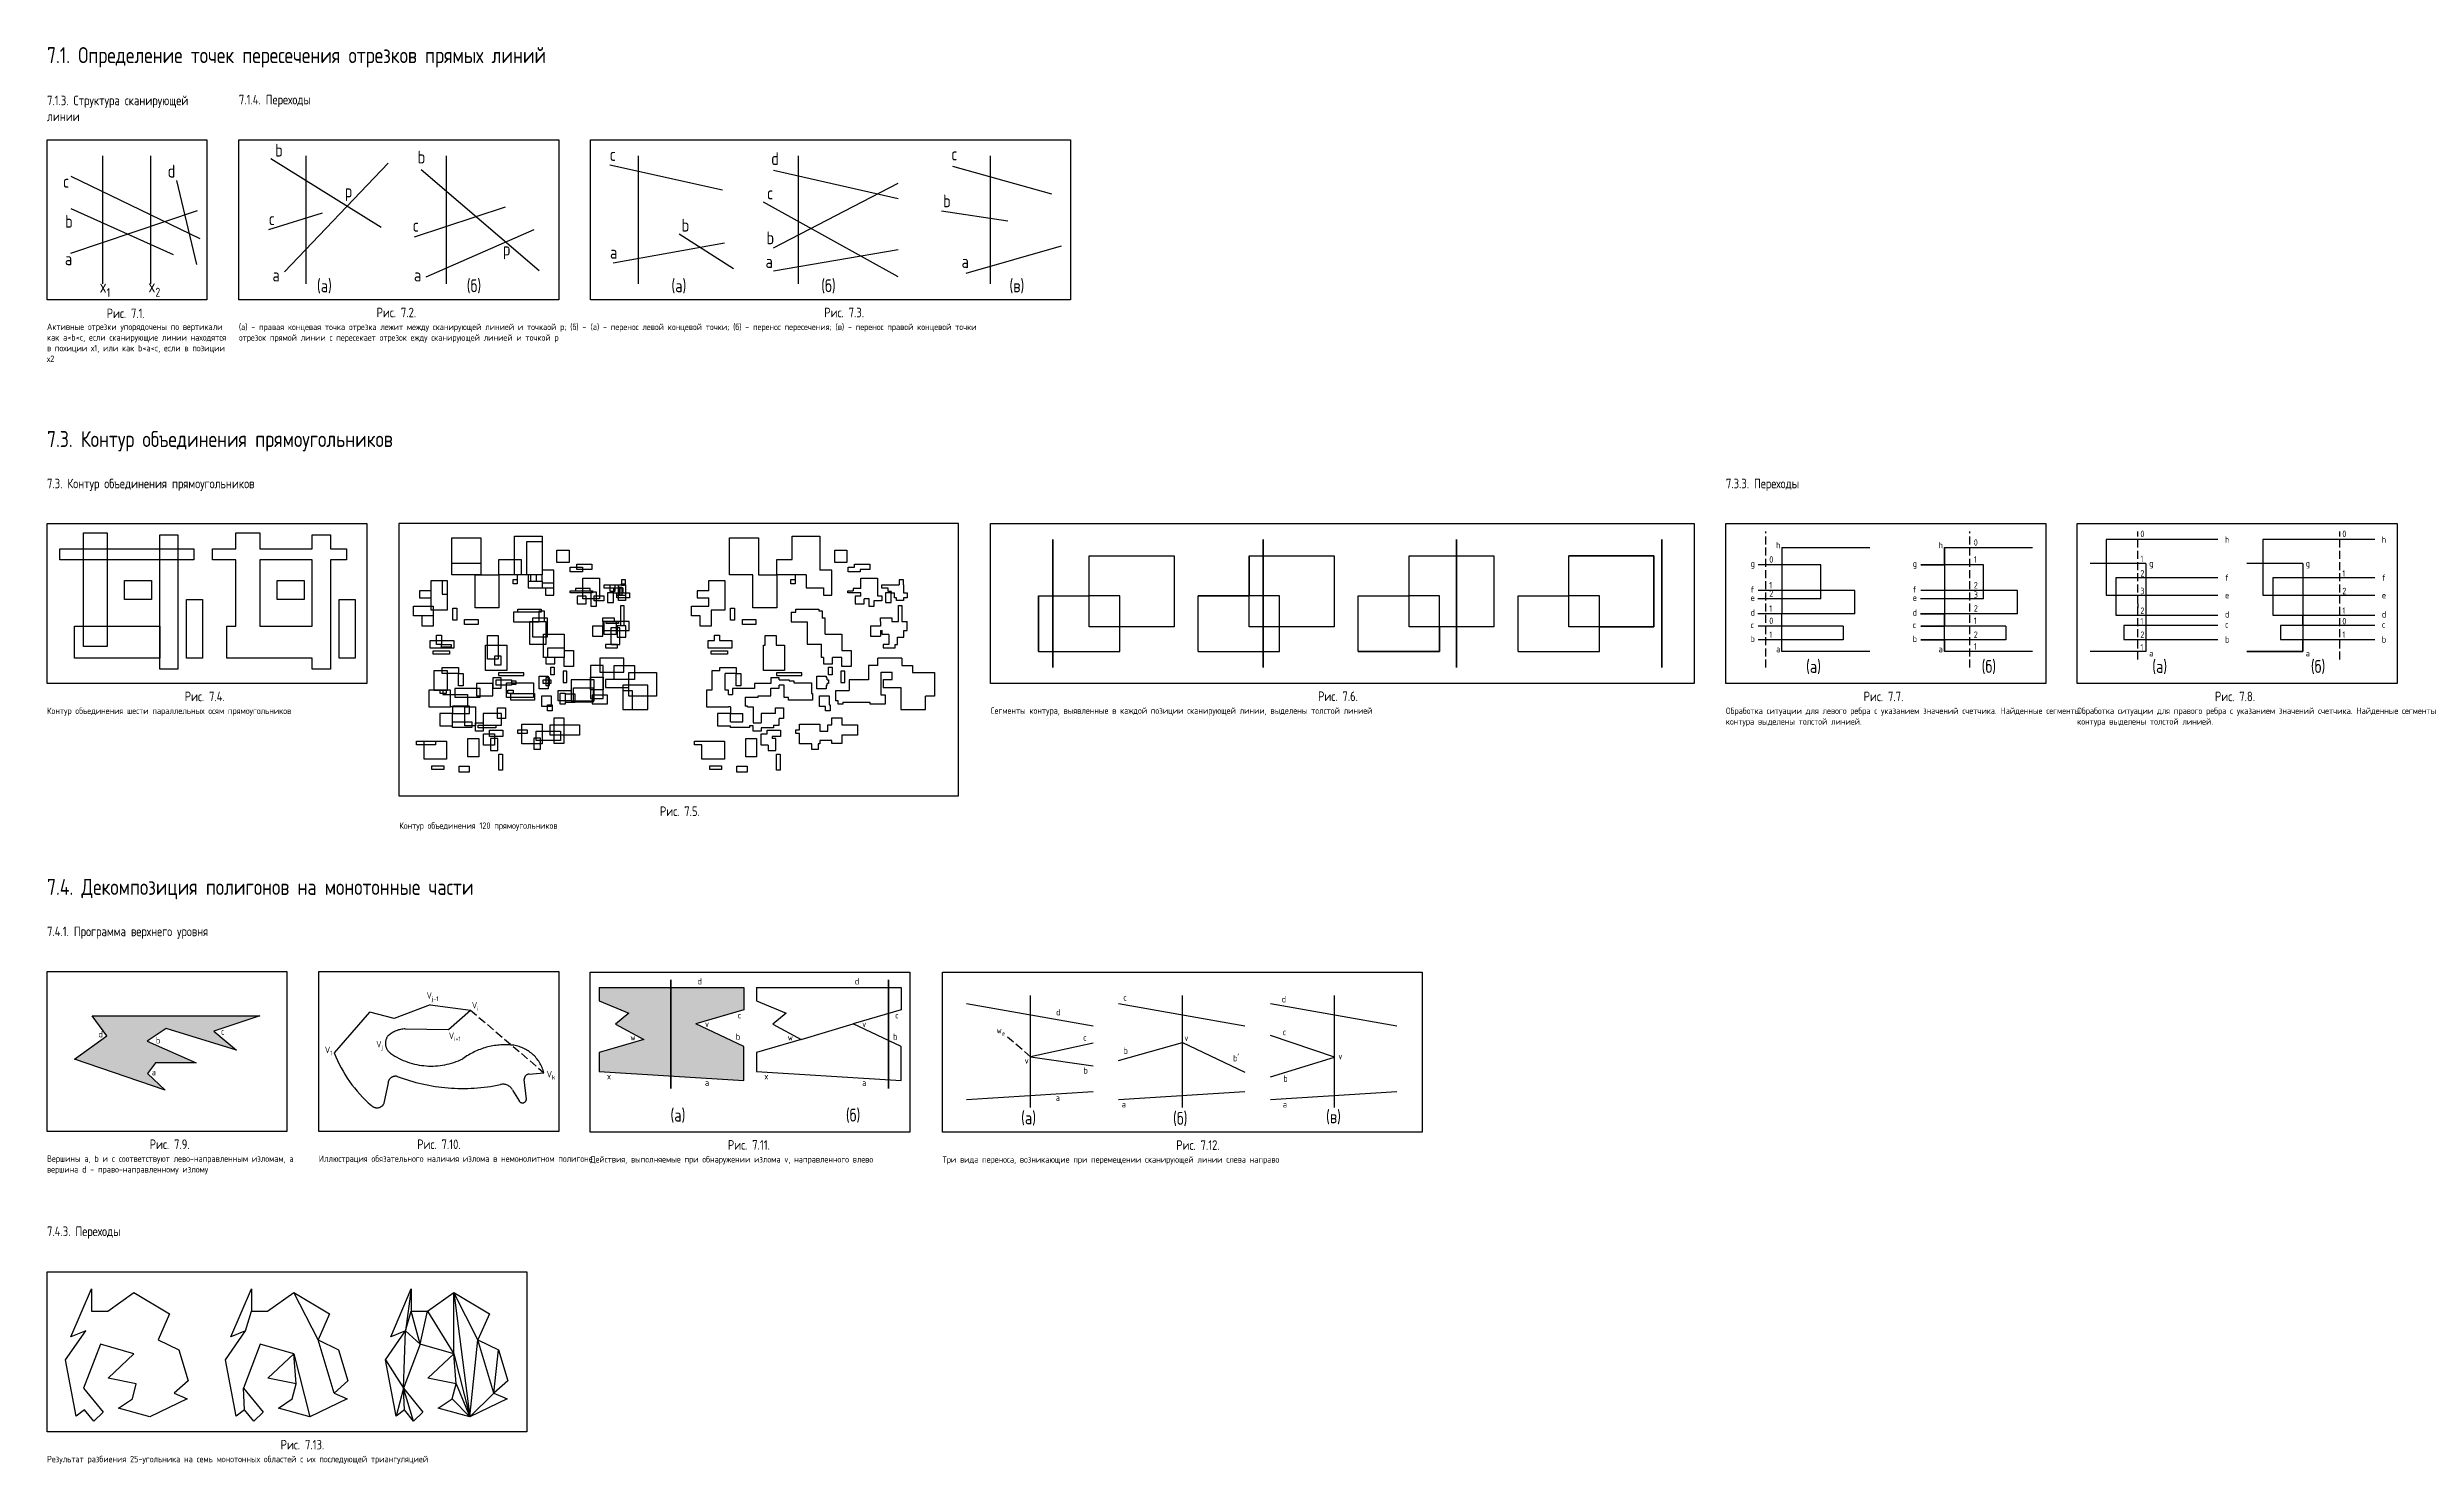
# Model space of a CAD drawing. Header units: millimetres. Extents: x 0 to 1470, y -728 to 158.
import ezdxf

# ---------------------------------------------------------------- set-up
doc = ezdxf.new("R2010")
doc.units = ezdxf.units.MM
doc.linetypes.add('GOST2.303 4', pattern=[7, 5, -2, 0])
doc.linetypes.add('ГОСТ 2.303 6', pattern=[12, 8, -1.5, 1, -1.5])
doc.styles.add('ГОСТ 2.304', font='CS_Gost2304.shx')
pattern_1 = [(37.5, (0, 0), (-0.0800016, 2.447066), [0, -1.9304, 0, -2.159, 0, -2.06375]), (7.5, (0, 0), (2.247616, 3.584126), [0, -1.0414, 0, -1.7399, 0, -0.66675]), (327.5, (-1.562, 0), (3.954962, 0.007186), [0, -0.635, 0, -2.286, 0, -2.9845]), (317.5, (-1.562, 0), (3.817782, 1.114647), [0, -0.3175, 0, -1.4986, 0, -1.7145])]

msp = doc.modelspace()

# ---------------------------------------------------------------- texts
at = {"ltscale": 100, "attachment_point": 1, "style": 'ГОСТ 2.304'}
for s, insert, char_height, width in [('7.1. Определение точек пересечения отрезков прямых линий', (0, 157.9), 10, 421.53), ('7.1.3. Структура сканирующей линии', (0, 127.6), 6, 100.233), ('7.1.4. Переходы', (120, 128.1), 6, 118.844), ('b', (142.7, 97.5), 8, 8.744), ('b', (231.8, 93.2), 8, 8.744), ('\\pxt0;c', (351.9, 94.8), 8, 8), ('d', (452.9, 92.2), 8, 8), ('\\pxt0;c', (565.5, 95.1), 8, 8), ('c', (10, 78), 8, 8), ('d', (75.5, 84.4), 8, 8), ('p', (186.2, 72), 8, 8), ('\\pxt0;c', (450.3, 70.7), 8, 8), ('b', (560.4, 65.8), 8, 8.744), ('b', (11.3, 53), 8, 8), ('\\pxt0;c', (138.7, 54.6), 8, 8), ('\\pxt0;c', (228.7, 50.5), 8, 8), ('b', (396.9, 50.6), 8, 8.744), ('p', (285.1, 35.7), 8, 8), ('a', (352.1, 33.6), 8, 8), ('b', (450, 42.7), 8, 8.744), ('\\pxr141.6696;a', (11.2, 29.6), 8, 39.415), ('a', (141, 19.4), 8, 8), ('a', (229.5, 19.4), 8, 8), ('a', (449.4, 27.9), 8, 8), ('a', (572, 27.9), 8, 8), ('\\A1;x{\\H0.70x;\\S^ 1;}', (32.9, 12.4), 8, 8.35), ('\\A1;x{\\H0.70x;\\S^ 2;}', (63.4, 12.6), 8, 8), ('\\pxr141.6696;(a)', (168.8, 12.7), 8, 39.415), ('\\pxr141.6696;(б)', (262.5, 12.7), 8, 39.415), ('\\pxr141.6696;(a)', (390.5, 12.7), 8, 39.415), ('\\pxr141.6696;(б)', (484.2, 12.7), 8, 39.415), ('\\pxr141.6696;(в)', (601.9, 12.7), 8, 39.415), ('Рис. 7.1.', (37.3, -5.5), 6, 63.419), ('(а) - правая концевая точка отрезка лежит между сканирующей линией и точкаой р; (б) - отрезок прямой линии с пересекает отрезок ежду сканирующей линией и точкой р ', (120, -15), 4, 200.629), ('Рис. 7.2.', (206.1, -5), 6, 31.377), ('(а) - перенос левой концевой точки; (б) - перенос пересечения; (в) - перенос правой концевой точки', (340, -15), 4, 300.321), ('Рис. 7.3.', (486.1, -5), 6, 31.377), ('Активные отрезки упорядочены по вертикали как a<b<c, если сканирующие линии находятся в похиции х1, или как b<a<c, если в позиции х2', (0, -14.9), 4, 100.201), ('7.3. Контур объединения прямоугольников', (0, -82.1), 10, 421.53), ('7.3. Контур объединения прямоугольников', (0, -111.9), 6, 201.107), ('7.3.3. Переходы', (1050, -111.9), 6, 201.107), ('0', (1077.1, -160.4), 4, 250), ('h', (1081.4, -151.4), 4, 250), ('h', (1183, -151.4), 4, 250), ('1', (1205, -160.4), 4, 250), ('0', (1205, -149.8), 4, 250), ('g', (1065.4, -163), 4, 250), ('g', (1166.8, -163), 4, 250), ('e', (1065.4, -184.3), 4, 250), ('f', (1065.4, -179.1), 4, 250), ('1', (1077.1, -176.5), 4, 250), ('1', (1077.1, -191), 4, 250), ('2', (1077.1, -181.7), 4, 250), ('e', (1166.8, -184.3), 4, 250), ('f', (1166.8, -179.1), 4, 250), ('2', (1205, -176.5), 4, 250), ('3', (1205, -182.4), 4, 250), ('2', (1205, -191), 4, 250), ('d', (1065.4, -193.6), 4, 250), ('c', (1065.4, -201.3), 4, 250), ('0', (1077.1, -198.7), 4, 250), ('d', (1166.8, -193.6), 4, 250), ('c', (1166.8, -201.3), 4, 250), ('1', (1205, -198.7), 4, 250), ('b', (1065.4, -210), 4, 250), ('1', (1077.1, -207.4), 4, 250), ('a', (1081.4, -216.4), 4, 250), ('b', (1166.8, -210), 4, 250), ('a', (1183, -216.4), 4, 250), ('1', (1205, -214.8), 4, 250), ('2', (1205, -207.4), 4, 250), ('\\pxr141.6696;(a)', (1100.1, -225.3), 8, 39.415), ('\\pxr141.6696;(б)', (1209.9, -225.3), 8, 39.415), ('\\pxr141.6696;(a)', (1316.6, -225.3), 8, 39.415), ('\\pxr141.6696;(б)', (1415.8, -225.3), 8, 39.415), ('Рис. 7.4.', (86.1, -245), 6, 31.377), ('Рис. 7.6.', (794.9, -244.9), 6, 31.377), ('Рис. 7.7.', (1136.1, -245), 6, 31.377), ('Рис. 7.8.', (1355.8, -245), 6, 31.377), ('Контур объединения шести параллельных осям прямоугольников', (0, -255), 4, 182.771), ('Сегменты контура, выявленные в каждой позиции сканирующей линии, выделены толстой линией', (590.1, -254.9), 4, 300.321), ('Обработка ситуации для левого ребра с указанием значений счетчика. Найденные сегменты контура выделены толстой линией.', (1050, -255), 4, 200.371), ('Обработка ситуации для правого ребра с указанием значений счетчика. Найденные сегменты контура выделены толстой линией.', (1269.7, -255), 4, 200.371), ('Рис. 7.5.', (383.3, -316.8), 6, 31.377), ('Контур объединения 120 прямоугольников', (220.3, -326.8), 4, 182.771), ('7.4. Декомпозиция полигонов на монотонные части', (0, -362.1), 10, 421.53), ('7.4.1. Программа верхнего уровня', (0, -391.9), 6, 201.107), ('d', (406.9, -424.1), 4, 250), ('d', (505.2, -424.1), 4, 250), ('v', (411.5, -450.8), 4, 250), ('c', (432, -445.3), 4, 250), ('v', (509.8, -450.8), 4, 250), ('c', (530.4, -445.3), 4, 250), ('d', (32.3, -457.2), 4, 250), ('b', (68.1, -461), 4, 250), ('c', (108.8, -455.5), 4, 250), ('w', (364.8, -459.1), 4, 250), ('b', (430.8, -458.7), 4, 250), ('w', (463.2, -459.1), 4, 250), ('b', (529.2, -458.7), 4, 250), ('a', (65.5, -480.9), 4, 250), ('x', (350.2, -483.5), 4, 250), ('x', (448.6, -483.5), 4, 250), ('a', (411.5, -487.5), 4, 250), ('a', (509.8, -487.5), 4, 250), ('\\pxr141.6696;(a)', (389.9, -505.8), 8, 39.415), ('\\pxr141.6696;(б)', (499.6, -505.8), 8, 39.415), ('\\pxr141.6696;(a)', (609.2, -507.5), 8, 39.415), ('\\pxr141.6696;(б)', (704.2, -507.8), 8, 39.415), ('\\pxr141.6696;(в)', (799.9, -506.8), 8, 39.415), ('Рис. 7.9.', (64.2, -525), 6, 31.377), ('Рис. 7.10.', (231.5, -525), 6, 40.761), ('Рис. 7.11.', (425.8, -525.4), 6, 31.377), ('Рис. 7.12.', (706.2, -525.5), 6, 41.57), ('Вершины a, b и c соответствуют лево-направленным изломам, а вершина d - право-направленному излому', (0, -535), 4, 151.131), ('Иллюстрация обязательного наличия излома в немонолитном полигоне', (170, -535), 4, 151.131), ('Действия, выполняемые при обнаружении излома v, направленного влево', (339.7, -535.4), 4, 200.371), ('Три вида переноса, возникающие при перемещении сканирующей линии слева направо', (560.1, -535.5), 4, 300.321), ('7.4.3. Переходы', (0, -579.4), 6, 201.107), ('Рис. 7.13.', (146.1, -712.8), 6, 41.57), ('Результат разбиения 25-угольника на семь монотонных областей с их последующей триангуляцией', (0, -722.8), 4, 300.321)]:
    msp.add_mtext(s, dxfattribs=dict(at, insert=insert, char_height=char_height, width=width))
at = {"linetype": 'ГОСТ 2.303 6', "ltscale": 100, "char_height": 4, "attachment_point": 1, "style": 'ГОСТ 2.304'}
for s, insert, width in [('0', (1309.2, -144.4), 4), ('0', (1435.5, -144.4), 4), ('1', (1309.2, -160), 4), ('h', (1362.1, -148), 6.967), ('h', (1460.2, -148), 6.967), ('2', (1309.2, -169.1), 4), ('g', (1314.7, -162.8), 6.967), ('f', (1362.1, -171.8), 6.967), ('g', (1412.6, -162.8), 6.967), ('1', (1435.5, -169.1), 4), ('f', (1460.2, -171.8), 6.967), ('3', (1309.2, -180.1), 4), ('e', (1362.1, -182.7), 6.967), ('2', (1435.5, -180.1), 4), ('e', (1460.2, -182.7), 6.967), ('1', (1309.2, -199), 4), ('2', (1309.2, -192.4), 4), ('d', (1362.1, -194.7), 6.967), ('c', (1362.1, -201.1), 6.967), ('1', (1435.5, -192.4), 4), ('0', (1435.5, -199), 4), ('d', (1460.2, -194.7), 6.967), ('c', (1460.2, -201.1), 6.967), ('1', (1309.2, -215.3), 4), ('2', (1309.2, -207.4), 4), ('a', (1314.7, -219), 6.967), ('b', (1362.1, -210.4), 6.967), ('a', (1412.6, -219), 6.967), ('1', (1435.5, -207.4), 4), ('b', (1460.2, -210.4), 6.967), ('\\A1;V{\\H0.70x;\\S^ j-1;}', (237.4, -433), 10.588), ('\\A1;V{\\H0.70x;\\S^ i;}', (265.7, -439.1), 6.083), ('\\A1;V{\\H0.70x;\\S^ 1;}', (173.8, -467), 6.083), ('\\A1;V{\\H0.70x;\\S^ j;}', (205.9, -463.4), 6.083), ('\\A1;V{\\H0.70x;\\S^ i+1;}', (251.3, -458.1), 9.371), ('\\A1;V{\\H0.70x;\\S^ k;}', (312.5, -482.2), 6.083)]:
    msp.add_mtext(s, dxfattribs=dict(at, insert=insert, width=width))
at = {"char_height": 4, "attachment_point": 1, "style": 'ГОСТ 2.304'}
for s, insert, width in [('c', (673.1, -434.2), 4.1), ('d', (772.2, -435.3), 4.1), ('d', (631.1, -443.4), 4.1), ('\\A1;w{\\H0.70x;\\S^ e;}', (593.8, -454.7), 250), ('c', (648, -459.3), 4.1), ('b', (673.3, -467.5), 4.1), ('v', (711.3, -459.5), 4.1), ('c', (772.8, -455.8), 4.1), ('v', (611.4, -473.7), 4.1), ('b', (648.2, -479.8), 4.1), ("b'", (741.7, -472.1), 12.555), ('b', (773.2, -484.9), 4.1), ('v', (807.6, -470.9), 4.1), ('a', (630.9, -496.9), 5.879), ('a', (672.2, -501), 5.879), ('a', (772.9, -501), 5.879)]:
    msp.add_mtext(s, dxfattribs=dict(at, insert=insert, width=width))

# ---------------------------------------------------------------- hatches: boundary and pattern name
at = {"linetype": 'ГОСТ 2.303 6', "ltscale": 100}
h = msp.add_hatch(dxfattribs=at)
h.set_pattern_fill('Песчаный или супесчаные грунты', color=256, style=0, pattern_type=2)
h.set_pattern_definition(pattern_1)
edge = h.paths.add_edge_path()
edge.add_line((345.4, -430), (345.4, -438.4))
edge.add_line((345.4, -430), (435.7, -430))
edge.add_line((435.7, -430), (435.7, -443.9))
edge.add_line((435.7, -443.9), (405.7, -452.8))
edge.add_line((435.7, -466.8), (405.7, -452.8))
edge.add_line((435.7, -488.1), (435.7, -466.8))
edge.add_line((345.4, -482.4), (435.7, -488.1))
edge.add_line((345.4, -470.7), (345.4, -482.4))
edge.add_line((373.3, -462.4), (345.4, -470.7))
edge.add_line((355.5, -452.9), (373.3, -462.4))
edge.add_line((363.8, -446.1), (355.5, -452.9))
edge.add_line((345.4, -438.4), (363.8, -446.1))
h = msp.add_hatch(dxfattribs=at)
h.set_pattern_fill('Песчаный или супесчаные грунты', color=256, style=0, pattern_type=2)
h.set_pattern_definition(pattern_1)
h.paths.add_polyline_path([(133.2, -447.8), (104.3, -457.2), (118.6, -469.1), (74.5, -455.7), (62.6, -463.6), (93.3, -477), (67.8, -477), (62.9, -483.7), (73.9, -494.2), (17.2, -474.7), (37.4, -460.3), (28.3, -447.8)])

# ---------------------------------------------------------------- linework, layer by layer
at = {"ltscale": 100}
for p, q in [((0, 0), (0, 100)), ((0, 100), (100, 100)), ((35, 10), (35, 90)), ((65, 10), (65, 90)), ((100, 100), (100, 0)), ((120, 0), (120, 100)), ((120, 100), (320, 100)), ((139.9, 88.3), (208.9, 45.3)), ((162.1, 10), (162.1, 90)), ((249.9, 10), (249.9, 90)), ((320, 100), (320, 0)), ((340, 0), (340, 100)), ((340, 100), (640, 100)), ((370, 10), (370, 90)), ((470, 10), (470, 90)), ((590, 10), (590, 90)), ((640, 100), (640, 0)), ((15, 77.3), (95.5, 38.3)), ((80.9, 74.5), (93.4, 22)), ((148.6, 17.5), (213.4, 85.3)), ((234.1, 81.4), (307.9, 18.2)), ((351.9, 84.3), (422.4, 68.6)), ((454.3, 80.9), (532.4, 63.3)), ((566.2, 83.5), (628.3, 66.1)), ((447.8, 61.1), (532.1, 14.5)), ((454.3, 32.4), (532.4, 72.8)), ((15, 57), (79, 28.2)), ((15, 29.1), (94.1, 55.8)), ((138.7, 43.9), (172.3, 54.3)), ((229.8, 39.3), (286.7, 58.1)), ((559.4, 55.6), (600.9, 49.3)), ((237.1, 14.4), (304.6, 44)), ((354.1, 23), (423.7, 35.5)), ((395.3, 41.2), (429.4, 19.5)), ((454.3, 18), (532.4, 31.3)), ((574.9, 16.5), (634.5, 33.6)), ((100, 0), (0, 0)), ((320, 0), (120, 0)), ((640, 0), (340, 0)), ((0, -240), (0, -140)), ((0, -140), (200, -140)), ((200, -140), (200, -240)), ((220, -140), (220, -310.2)), ((570, -140), (220, -140)), ((570, -310.2), (570, -140)), ((590.1, -239.9), (590.1, -139.9)), ((590.1, -139.9), (1030.1, -139.9)), ((1030.1, -139.9), (1030.1, -239.9)), ((1050, -240), (1050, -140)), ((1050, -140), (1250, -140)), ((1250, -140), (1250, -240)), ((1269.7, -240), (1269.7, -140)), ((1269.7, -140), (1469.7, -140)), ((1469.7, -140), (1469.7, -240)), ((300, -171.9), (300, -151.1)), ((300, -151.1), (309.6, -151.1)), ((651.8, -185.2), (651.8, -160.2)), ((651.8, -160.2), (660.5, -160.2)), ((660.5, -160.2), (692.9, -160.2)), ((692.9, -160.2), (704.9, -160.2)), ((704.9, -160.2), (704.9, -204.6)), ((751.8, -160.2), (760.5, -160.2)), ((760.5, -160.2), (792.9, -160.2)), ((792.9, -160.2), (804.9, -160.2)), ((804.9, -160.2), (804.9, -204.6)), ((851.8, -185.2), (851.8, -160.2)), ((851.8, -160.2), (860.5, -160.2)), ((860.5, -160.2), (892.9, -160.2)), ((892.9, -160.2), (904.9, -160.2)), ((904.9, -160.2), (904.9, -204.6)), ((951.8, -185.2), (951.8, -160.2)), ((1085, -155), (1140, -155)), ((1085, -155), (1085, -165.7)), ((1186.7, -155), (1241.7, -155)), ((247.1, -175.5), (247.1, -184.1)), ((253.1, -164.7), (271.3, -164.7)), ((282.6, -171.9), (282.6, -162.4)), ((282.6, -162.4), (296.5, -162.4)), ((296.5, -171.9), (282.6, -171.9)), ((291.5, -177.7), (291.5, -175)), ((291.5, -175), (294, -175)), ((294, -171.9), (294, -177.7)), ((296.5, -162.4), (296.5, -171.9)), ((301, -171.9), (301, -180.2)), ((301, -176), (309.6, -176)), ((302.5, -176), (302.5, -171.9)), ((306.1, -176), (306.1, -171.9)), ((317, -169), (309.6, -169)), ((309.6, -176), (309.6, -171.9)), ((309.6, -176), (309.6, -180.2)), ((317, -184.7), (317, -169)), ((361.8, -175.1), (359.2, -175.1)), ((359.2, -175.1), (359.2, -178.3)), ((361.8, -178.3), (361.8, -175.1)), ((456.4, -171.9), (456.4, -162.4)), ((456.4, -162.4), (466.1, -162.4)), ((470.3, -171.9), (456.4, -171.9)), ((465.2, -177.7), (465.2, -175)), ((465.2, -175), (467.8, -175)), ((467.8, -171.9), (467.8, -177.7)), ((474.8, -171.9), (474.8, -180.2)), ((490.8, -169), (483.3, -169)), ((490.8, -184.7), (490.8, -169)), ((535.6, -175.1), (533, -175.1)), ((533, -175.1), (533, -178.3)), ((535.6, -178.3), (535.6, -175.1)), ((1085, -165.7), (1070.2, -165.7)), ((1085, -165.7), (1085, -196.4)), ((1109.3, -165.7), (1085, -165.7)), ((1109.3, -187), (1109.3, -165.7)), ((1186.7, -165.7), (1186.7, -196.4)), ((1211, -165.7), (1186.7, -165.7)), ((1211, -187), (1211, -165.7)), ((240.3, -182.1), (233, -182.1)), ((233, -182.1), (233, -186.3)), ((233, -186.3), (240.3, -186.3)), ((247.1, -184.1), (250.2, -184.1)), ((294, -177.7), (291.5, -177.7)), ((301, -180.2), (311.8, -180.2)), ((309.6, -177.1), (317, -177.1)), ((311.8, -180.2), (311.8, -184.7)), ((311.8, -180.2), (317, -180.2)), ((311.8, -184.7), (317, -184.7)), ((356.3, -184.7), (361.8, -184.7)), ((360.3, -180.4), (357.4, -180.4)), ((360.3, -183.3), (360.3, -180.4)), ((414, -182.1), (406.7, -182.1)), ((406.7, -182.1), (406.7, -186.3)), ((406.7, -186.3), (414, -186.3)), ((467.8, -177.7), (465.2, -177.7)), ((474.8, -180.2), (485.6, -180.2)), ((485.6, -180.2), (485.6, -184.7)), ((485.6, -184.7), (490.8, -184.7)), ((620, -185.2), (629, -185.2)), ((629, -185.2), (651.8, -185.2)), ((670.9, -185.2), (651.8, -185.2)), ((651.8, -204.6), (651.8, -185.2)), ((670.9, -204.6), (670.9, -185.2)), ((720, -220), (720, -185.2)), ((770.9, -185.2), (751.8, -185.2)), ((751.8, -204.6), (751.8, -185.2)), ((770.9, -204.6), (770.9, -185.2)), ((820, -220), (820, -185.2)), ((820, -185.2), (829, -185.2)), ((829, -185.2), (851.8, -185.2)), ((870.9, -185.2), (851.8, -185.2)), ((851.8, -204.6), (851.8, -185.2)), ((870.9, -204.6), (870.9, -185.2)), ((920, -220), (920, -185.2)), ((920, -185.2), (929, -185.2)), ((929, -185.2), (951.8, -185.2)), ((970.9, -185.2), (951.8, -185.2)), ((951.8, -204.6), (951.8, -185.2)), ((970.9, -204.6), (970.9, -185.2)), ((1109.3, -187), (1070, -187)), ((1130.7, -181.8), (1070.2, -181.8)), ((1130.7, -196.4), (1130.7, -181.8)), ((1211, -187), (1171.7, -187)), ((1232.4, -181.8), (1171.9, -181.8)), ((1232.4, -196.4), (1232.4, -181.8)), ((234.6, -204.1), (234.6, -197.6)), ((241.6, -204.1), (234.6, -204.1)), ((241.6, -197.6), (241.6, -204.1)), ((347.6, -201.1), (347.6, -198.9)), ((347.6, -198.9), (354.7, -198.9)), ((348.5, -209.4), (348.5, -201.1)), ((354.7, -198.9), (354.7, -201.1)), ((355.9, -201.1), (355.9, -209.4)), ((408.4, -204.1), (408.4, -197.6)), ((415.3, -204.1), (408.4, -204.1)), ((415.3, -197.6), (415.3, -204.1)), ((465.5, -195.4), (468.3, -195.4)), ((521.3, -201.1), (521.3, -198.9)), ((521.3, -198.9), (528.4, -198.9)), ((528.4, -198.9), (528.4, -201.1)), ((528.4, -201.1), (532.5, -201.1)), ((534.6, -201.1), (537.9, -201.1)), ((670.9, -204.6), (651.8, -204.6)), ((681.6, -204.6), (670.9, -204.6)), ((670.9, -220), (670.9, -204.6)), ((704.9, -204.6), (681.6, -204.6)), ((770.9, -204.6), (751.8, -204.6)), ((781.6, -204.6), (770.9, -204.6)), ((770.9, -220), (770.9, -204.6)), ((804.9, -204.6), (781.6, -204.6)), ((870.9, -204.6), (851.8, -204.6)), ((881.6, -204.6), (870.9, -204.6)), ((904.9, -204.6), (881.6, -204.6)), ((970.9, -204.6), (951.8, -204.6)), ((970.9, -220), (970.9, -204.6)), ((1085, -196.4), (1070, -196.4)), ((1085, -204), (1070.2, -204)), ((1085, -204), (1085, -196.4)), ((1130.7, -196.4), (1085, -196.4)), ((1085, -212.7), (1085, -204)), ((1123.3, -204), (1085, -204)), ((1123.3, -204), (1123.3, -212.7)), ((1232.4, -196.4), (1186.7, -196.4)), ((1186.7, -212.7), (1186.7, -204)), ((1225, -204), (1186.7, -204)), ((1225, -204), (1225, -212.7)), ((313.3, -223.7), (313.3, -217.7)), ((313.3, -217.7), (323.4, -217.7)), ((323.4, -219.2), (329.2, -219.2)), ((329.2, -219.2), (329.2, -229.4)), ((355.9, -209.4), (348.5, -209.4)), ((497.1, -219.2), (503, -219.2)), ((503, -219.2), (503, -229.4)), ((521.3, -206.8), (521.3, -210.3)), ((522.3, -209.4), (522.3, -206.8)), ((526.5, -209.4), (522.3, -209.4)), ((530.5, -215.6), (532, -215.6)), ((620, -220), (629, -220)), ((629, -220), (660.5, -220)), ((660.5, -220), (670.9, -220)), ((720, -220), (729, -220)), ((729, -220), (760.5, -220)), ((760.5, -220), (770.9, -220)), ((920, -220), (929, -220)), ((929, -220), (960.5, -220)), ((960.5, -220), (970.9, -220)), ((1085, -212.7), (1070.2, -212.7)), ((1085, -220), (1085, -212.7)), ((1123.3, -212.7), (1085, -212.7)), ((1140, -220), (1085, -220)), ((1225, -212.7), (1186.7, -212.7)), ((1241.7, -220), (1186.7, -220)), ((311.9, -223.7), (311.9, -227.7)), ((311.9, -227.7), (317.5, -227.7)), ((317.5, -227.7), (317.5, -223.7)), ((323.4, -229.4), (323.4, -223.7)), ((329.2, -229.4), (323.4, -229.4)), ((485.6, -223.7), (485.6, -227.7)), ((485.6, -227.7), (491.2, -227.7)), ((491.2, -227.7), (491.2, -223.7)), ((497.1, -229.4), (497.1, -223.7)), ((503, -229.4), (497.1, -229.4)), ((519.6, -228.6), (519.6, -224)), ((521.6, -232.9), (528.5, -232.9)), ((534.6, -224), (534.6, -228.7)), ((200, -240), (0, -240)), ((245.8, -246.2), (245.8, -244)), ((249.6, -246.2), (245.8, -246.2)), ((247.5, -244), (247.5, -246.9)), ((247.5, -246.9), (262.9, -246.9)), ((249.6, -244), (249.6, -246.2)), ((262.9, -246.9), (262.9, -254.5)), ((290.4, -238.2), (293.2, -238.2)), ((293.2, -240.6), (290.4, -240.6)), ((293.2, -238.2), (293.2, -240.6)), ((360.2, -244.3), (365.9, -244.3)), ((365.9, -244.3), (365.9, -256.2)), ((426.2, -246.9), (428.8, -246.9)), ((436.7, -248.5), (436.7, -254.1)), ((464.2, -238.2), (467, -238.2)), ((467, -238.2), (467, -239.6)), ((501.7, -237.6), (501.7, -244.3)), ((523, -237.5), (528.5, -237.5)), ((1030.1, -239.9), (590.1, -239.9)), ((1250, -240), (1050, -240)), ((1469.7, -240), (1269.7, -240)), ((262.9, -254.5), (252.4, -254.5)), ((427.4, -254.5), (426.2, -254.5)), ((441.7, -254.5), (441.7, -264.5)), ((504.2, -251.6), (514.7, -251.6)), ((220, -310.2), (570, -310.2)), ((0, -520), (0, -420)), ((170, -520), (170, -420)), ((339.7, -520.4), (339.7, -420.4)), ((339.7, -420.4), (539.7, -420.4)), ((539.7, -420.4), (539.7, -520.4)), ((560.1, -520.5), (560.1, -420.5)), ((560.1, -420.5), (860.1, -420.5)), ((860.1, -420.5), (860.1, -520.5)), ((150, -520), (0, -520)), ((320, -520), (170, -520)), ((539.7, -520.4), (339.7, -520.4)), ((860.1, -520.5), (560.1, -520.5)), ((0, -707.8), (0, -607.8)), ((0, -607.8), (300, -607.8)), ((300, -607.8), (300, -707.8)), ((300, -707.8), (0, -707.8))]:
    msp.add_line(p, q, dxfattribs=at)
at = {"linetype": 'GOST2.303 4'}
for p, q in [((1075, -230), (1075, -145)), ((1202.6, -230), (1202.6, -145)), ((1307.7, -225), (1307.7, -145)), ((1434, -225), (1434, -145)), ((1307.7, -190.2), (1307.7, -192.4)), ((264.8, -444.1), (310.8, -483.3)), ((615.1, -473.3), (600.1, -460.5))]:
    msp.add_line(p, q, dxfattribs=at)
at = {"lineweight": 100, "ltscale": 100}
for p, q in [((629, -230), (629, -150)), ((760.5, -230), (760.5, -150)), ((881.6, -230), (881.6, -150)), ((1010, -230), (1010, -150))]:
    msp.add_line(p, q, dxfattribs=at)
at = {"lineweight": 80, "ltscale": 100}
for p, q in [((751.8, -185.2), (751.8, -160.2)), ((951.8, -160.2), (960.5, -160.2)), ((960.5, -160.2), (992.9, -160.2)), ((992.9, -160.2), (1004.9, -160.2)), ((1004.9, -160.2), (1004.9, -204.6)), ((1186.7, -155), (1186.7, -165.7)), ((1186.7, -165.7), (1171.9, -165.7)), ((620, -220), (620, -185.2)), ((720, -185.2), (729, -185.2)), ((729, -185.2), (751.8, -185.2)), ((870.9, -220), (870.9, -204.6)), ((981.6, -204.6), (970.9, -204.6)), ((1004.9, -204.6), (981.6, -204.6)), ((1186.7, -196.4), (1171.7, -196.4)), ((1186.7, -204), (1171.9, -204)), ((1186.7, -204), (1186.7, -196.4)), ((820, -220), (829, -220)), ((829, -220), (860.5, -220)), ((860.5, -220), (870.9, -220)), ((1186.7, -212.7), (1171.9, -212.7)), ((1186.7, -220), (1186.7, -212.7))]:
    msp.add_line(p, q, dxfattribs=at)
at = {"linetype": 'ГОСТ 2.303 6', "ltscale": 100}
for p, q in [((1357.7, -150), (1287.7, -150)), ((1287.7, -150), (1287.7, -184.8)), ((1455.8, -150), (1385.8, -150)), ((1385.8, -150), (1385.8, -184.8)), ((1312.7, -165), (1277.7, -165)), ((1357.7, -173.9), (1293.9, -173.9)), ((1293.9, -173.9), (1293.9, -197.3)), ((1312.7, -165), (1312.7, -197.3)), ((1410.8, -165), (1375.8, -165)), ((1455.8, -173.9), (1392, -173.9)), ((1392, -173.9), (1392, -197.3)), ((1410.8, -165), (1410.8, -197.3)), ((1287.7, -184.8), (1357.7, -184.8)), ((1385.8, -184.8), (1455.8, -184.8)), ((1293.9, -197.3), (1357.7, -197.3)), ((1357.7, -203.7), (1298.8, -203.7)), ((1298.8, -203.7), (1298.8, -212.4)), ((1312.7, -197.3), (1312.7, -203.7)), ((1312.7, -203.7), (1312.7, -212.4)), ((1392, -197.3), (1455.8, -197.3)), ((1455.8, -203.7), (1396.9, -203.7)), ((1396.9, -203.7), (1396.9, -212.4)), ((1410.8, -203.7), (1410.8, -212.4)), ((1312.7, -220), (1277.7, -220)), ((1298.8, -212.4), (1357.7, -212.4)), ((1312.7, -212.4), (1312.7, -220)), ((1396.9, -212.4), (1455.8, -212.4)), ((0, -420), (150, -420)), ((150, -420), (150, -520)), ((170, -420), (320, -420)), ((320, -420), (320, -520)), ((239.7, -440.8), (217.2, -449.3)), ((239.7, -440.8), (264.8, -444.1)), ((345.4, -430), (435.7, -430)), ((345.4, -430), (345.4, -438.4)), ((345.4, -438.4), (363.8, -446.1)), ((435.7, -430), (435.7, -443.9)), ((443.8, -430), (534.1, -430)), ((443.8, -430), (443.8, -438.4)), ((443.8, -438.4), (462.2, -446.1)), ((534.1, -430), (534.1, -443.9)), ((575.1, -440), (654.2, -453.9)), ((615.1, -505), (615.1, -435)), ((670.1, -440), (749.2, -453.9)), ((710.1, -505), (710.1, -435)), ((765.1, -440), (844.2, -453.9)), ((805.1, -505), (805.1, -435)), ((37.4, -460.3), (28.3, -447.8)), ((28.3, -447.8), (133.2, -447.8)), ((133.2, -447.8), (104.3, -457.2)), ((179.7, -470.8), (202, -445.5)), ((217.2, -449.3), (202, -445.5)), ((251, -456.3), (264.8, -444.1)), ((363.8, -446.1), (355.5, -452.9)), ((355.5, -452.9), (373.3, -462.4)), ((435.7, -443.9), (405.7, -452.8)), ((435.7, -466.8), (405.7, -452.8)), ((462.2, -446.1), (453.9, -452.9)), ((453.9, -452.9), (471.7, -462.4)), ((471.7, -462.4), (504.1, -452.8)), ((534.1, -443.9), (504.1, -452.8)), ((534.1, -466.8), (504.1, -452.8)), ((17.2, -474.7), (37.4, -460.3)), ((74.5, -455.7), (62.6, -463.6)), ((62.6, -463.6), (93.3, -477)), ((118.6, -469.1), (74.5, -455.7)), ((104.3, -457.2), (118.6, -469.1)), ((224, -455.8), (251, -456.3)), ((373.3, -462.4), (345.4, -470.7)), ((435.7, -488.1), (435.7, -466.8)), ((471.7, -462.4), (443.8, -470.7)), ((534.1, -488.1), (534.1, -466.8)), ((73.9, -494.2), (17.2, -474.7)), ((67.8, -477), (62.9, -483.7)), ((62.9, -483.7), (73.9, -494.2)), ((93.3, -477), (67.8, -477)), ((301.5, -484.1), (310.8, -483.3)), ((345.4, -470.7), (345.4, -482.4)), ((345.4, -482.4), (435.7, -488.1)), ((443.8, -470.7), (443.8, -482.4)), ((443.8, -482.4), (534.1, -488.1)), ((213.3, -489.5), (210.7, -502.4)), ((291.2, -494.1), (295.3, -500.8)), ((299.9, -499.8), (298.5, -487.6)), ((575.1, -500), (654.2, -495)), ((670.1, -500), (749.2, -495)), ((765.1, -500), (844.2, -495))]:
    msp.add_line(p, q, dxfattribs=at)
at = {"linetype": 'ГОСТ 2.303 6', "lineweight": 80, "ltscale": 100}
for p, q in [((1410.8, -197.3), (1410.8, -203.7)), ((1410.8, -220), (1375.8, -220)), ((1410.8, -212.4), (1410.8, -220))]:
    msp.add_line(p, q, dxfattribs=at)
at = {"linetype": 'ГОСТ 2.303 6', "lineweight": 100, "ltscale": 100}
for p, q in [((390.1, -425.1), (390.1, -493.1)), ((526.2, -425.1), (526.2, -493.1))]:
    msp.add_line(p, q, dxfattribs=at)
for p, q in [((654.2, -464.8), (615.1, -473.3)), ((670.1, -475.6), (710.1, -464.3)), ((710.1, -464.3), (749.2, -483)), ((805.1, -473.5), (765.1, -459.9)), ((615.1, -473.3), (654.2, -478.9)), ((765.1, -485.8), (805.1, -473.5)), ((15, -648.4), (27.8, -618.4)), ((27.8, -618.4), (27.8, -632.3)), ((38, -632.3), (54.4, -620.7)), ((54.4, -620.7), (76.7, -634)), ((115, -648.4), (127.8, -618.4)), ((127.8, -618.4), (127.8, -632.3)), ((138, -632.3), (154.4, -620.7)), ((154.4, -620.7), (176.7, -634)), ((169.5, -650.2), (154.4, -620.7)), ((215, -648.4), (227.8, -618.4)), ((227.8, -618.4), (224.2, -644.6)), ((227.8, -618.4), (227.8, -632.3)), ((238, -632.3), (254.4, -620.7)), ((254.4, -620.7), (276.7, -634)), ((269.5, -650.2), (254.4, -620.7)), ((254.4, -659), (254.4, -620.7)), ((254.4, -620.7), (264.4, -698.4)), ((11.6, -662.7), (24.2, -644.6)), ((24.2, -644.6), (15, -648.4)), ((27.8, -632.3), (38, -632.3)), ((76.7, -634), (69.5, -650.2)), ((111.6, -662.7), (124.2, -644.6)), ((124.2, -644.6), (115, -648.4)), ((124.2, -644.6), (127.8, -632.3)), ((127.8, -632.3), (138, -632.3)), ((176.7, -634), (169.5, -650.2)), ((211.6, -662.7), (224.2, -644.6)), ((224.2, -644.6), (215, -648.4)), ((222.9, -680.5), (224.2, -644.6)), ((224.2, -644.6), (227.8, -632.3)), ((224.2, -644.6), (233.4, -653)), ((227.8, -632.3), (238, -632.3)), ((233.4, -653), (227.8, -632.3)), ((233.4, -653), (238, -632.3)), ((238, -632.3), (254.4, -659)), ((276.7, -634), (269.5, -650.2)), ((33.4, -653), (22.9, -680.5)), ((54.4, -659), (33.4, -653)), ((38.2, -674.2), (54.4, -659)), ((69.5, -650.2), (82.4, -656.6)), ((82.4, -656.6), (88.2, -675.8)), ((133.4, -653), (122.9, -680.5)), ((154.4, -659), (133.4, -653)), ((138.2, -674.2), (154.4, -659)), ((155.8, -677.8), (154.4, -659)), ((154.4, -659), (164.4, -698.4)), ((169.5, -650.2), (182.4, -656.6)), ((179.5, -683.5), (169.5, -650.2)), ((182.4, -656.6), (188.2, -675.8)), ((233.4, -653), (222.9, -680.5)), ((254.4, -659), (233.4, -653)), ((238.2, -674.2), (254.4, -659)), ((255.8, -677.8), (254.4, -659)), ((254.4, -659), (264.4, -698.4)), ((264.4, -698.4), (269.5, -650.2)), ((269.5, -650.2), (282.4, -656.6)), ((279.5, -683.5), (269.5, -650.2)), ((279.5, -683.5), (282.4, -656.6)), ((282.4, -656.6), (288.2, -675.8)), ((18.3, -697.9), (11.6, -662.7)), ((55.8, -677.8), (38.2, -674.2)), ((88.2, -675.8), (79.5, -683.5)), ((118.3, -697.9), (111.6, -662.7)), ((155.8, -677.8), (138.2, -674.2)), ((188.2, -675.8), (179.5, -683.5)), ((218.3, -697.9), (211.6, -662.7)), ((211.6, -662.7), (222.9, -680.5)), ((255.8, -677.8), (238.2, -674.2)), ((288.2, -675.8), (279.5, -683.5)), ((22.9, -680.5), (35.1, -695.5)), ((44.7, -693), (53.4, -687.2)), ((53.4, -687.2), (55.8, -677.8)), ((87.7, -687.1), (64.4, -698.4)), ((79.5, -683.5), (87.7, -687.1)), ((122.9, -680.5), (135.1, -695.5)), ((123.5, -694.1), (122.9, -680.5)), ((144.7, -693), (153.4, -687.2)), ((153.4, -687.2), (155.8, -677.8)), ((187.7, -687.1), (164.4, -698.4)), ((179.5, -683.5), (187.7, -687.1)), ((222.9, -680.5), (218.3, -697.9)), ((222.9, -680.5), (235.1, -695.5)), ((223.5, -694.1), (222.9, -680.5)), ((229.3, -701), (222.9, -680.5)), ((244.7, -693), (253.4, -687.2)), ((253.4, -687.2), (255.8, -677.8)), ((253.4, -687.2), (264.4, -698.4)), ((255.8, -677.8), (264.4, -698.4)), ((264.4, -698.4), (279.5, -683.5)), ((287.7, -687.1), (264.4, -698.4)), ((279.5, -683.5), (287.7, -687.1)), ((23.5, -694.1), (18.3, -697.9)), ((29.3, -701), (23.5, -694.1)), ((35.1, -695.5), (29.3, -701)), ((64.4, -698.4), (44.7, -693)), ((123.5, -694.1), (118.3, -697.9)), ((129.3, -701), (123.5, -694.1)), ((135.1, -695.5), (129.3, -701)), ((164.4, -698.4), (144.7, -693)), ((223.5, -694.1), (218.3, -697.9)), ((229.3, -701), (223.5, -694.1)), ((235.1, -695.5), (229.3, -701)), ((264.4, -698.4), (244.7, -693))]:
    msp.add_line(p, q)
at = {"ltscale": 100}
for points in [[(22.8, -145.8), (37.7, -145.8), (37.7, -216.8), (22.8, -216.8)], [(70.5, -146.9), (81.9, -146.9), (81.9, -230.9), (70.5, -230.9)], [(8.1, -155.8), (91.9, -155.8), (91.9, -162.6), (8.1, -162.6)], [(253.1, -148.9), (271.3, -148.9), (271.3, -171.9), (253.1, -171.9)], [(292.3, -147.8), (309.6, -147.8), (309.6, -171.9), (292.3, -171.9)], [(318.9, -156.6), (326.5, -156.6), (326.5, -164.2), (318.9, -164.2)], [(492.7, -156.6), (500.3, -156.6), (500.3, -164.2), (492.7, -164.2)], [(48.5, -175.6), (65.3, -175.6), (65.3, -187.5), (48.5, -187.5)], [(144, -175.6), (160.8, -175.6), (160.8, -187.5), (144, -187.5)], [(240.3, -175.5), (250.2, -175.5), (250.2, -194.1), (240.3, -194.1)], [(267.8, -171.9), (282.6, -171.9), (282.6, -192.6), (267.8, -192.6)], [(327.2, -167.3), (334.8, -167.3), (334.8, -170.1), (327.2, -170.1)], [(331.4, -165.3), (340.7, -165.3), (340.7, -168.7), (331.4, -168.7)], [(335.2, -174.1), (345.6, -174.1), (345.6, -186.9), (335.2, -186.9)], [(87.3, -187.5), (97.3, -187.5), (97.3, -224.1), (87.3, -224.1)], [(182.7, -187.5), (192.8, -187.5), (192.8, -224.1), (182.7, -224.1)], [(341.2, -183.3), (327.2, -183.3), (327.2, -182), (341.2, -182)], [(339.6, -180.6), (330.5, -180.6), (330.5, -182), (339.6, -182)], [(337.2, -185.4), (331.6, -185.4), (331.6, -190.2), (337.2, -190.2)], [(340.4, -182.7), (343.5, -182.7), (343.5, -191.8), (340.4, -191.8)], [(342.1, -185.1), (348.3, -185.1), (348.3, -188.3), (342.1, -188.3)], [(357.4, -180.4), (348.4, -180.4), (348.4, -178.3), (357.4, -178.3)], [(350.5, -189.2), (354.3, -189.2), (354.3, -183.3), (350.5, -183.3)], [(355.2, -182.5), (352.2, -182.5), (352.2, -178.3), (355.2, -178.3)], [(354.3, -183.3), (357.4, -183.3), (357.4, -180.4), (354.3, -180.4)], [(356.3, -183.3), (364.2, -183.3), (364.2, -186.4), (356.3, -186.4)], [(357.4, -178.3), (361.8, -178.3), (361.8, -188), (357.4, -188)], [(357.4, -180.4), (358.2, -180.4), (358.2, -183.3), (357.4, -183.3)], [(358.2, -179.7), (359.6, -179.7), (359.6, -184.7), (358.2, -184.7)], [(359.2, -177.6), (361.1, -177.6), (361.1, -178.7), (359.2, -178.7)], [(360.3, -180.4), (359.6, -180.4), (359.6, -183.3), (360.3, -183.3)], [(524.3, -189.2), (528, -189.2), (528, -183.3), (524.3, -183.3)], [(70.5, -224.1), (17.1, -224.1), (17.1, -204.1), (70.5, -204.1)], [(229.3, -191.5), (241.6, -191.5), (241.6, -197.6), (229.3, -197.6)], [(253.8, -192.8), (256.3, -192.8), (256.3, -200.3), (253.8, -200.3)], [(261.2, -200), (269.6, -200), (269.6, -203.1), (261.2, -203.1)], [(307.7, -195.4), (291.7, -195.4), (291.7, -201.4), (307.7, -201.4)], [(294.5, -193.4), (309, -193.4), (309, -195.4), (294.5, -195.4)], [(312.2, -201.4), (301.7, -201.4), (301.7, -215.3), (312.2, -215.3)], [(313, -199.1), (303.6, -199.1), (303.6, -210.8), (313, -210.8)], [(307.7, -194.4), (311, -194.4), (311, -201.4), (307.7, -201.4)], [(347.6, -204), (341.2, -204), (341.2, -210.3), (347.6, -210.3)], [(364.1, -201.1), (347.6, -201.1), (347.6, -206.8), (364.1, -206.8)], [(349.7, -201.1), (357.4, -201.1), (357.4, -202.4), (349.7, -202.4)], [(358.3, -205.2), (352.7, -205.2), (352.7, -215.6), (358.3, -215.6)], [(362.1, -203.8), (356.6, -203.8), (356.6, -211), (362.1, -211)], [(358.8, -191.1), (360.8, -191.1), (360.8, -203.8), (358.8, -203.8)], [(427.5, -192.8), (430, -192.8), (430, -200.3), (427.5, -200.3)], [(435, -200), (443.4, -200), (443.4, -203.1), (435, -203.1)], [(239.6, -213.1), (254.4, -213.1), (254.4, -217.8), (239.6, -217.8)], [(241.5, -219.6), (251.7, -219.6), (251.7, -221.5), (241.5, -221.5)], [(243.6, -209.7), (246.8, -209.7), (246.8, -215.5), (243.6, -215.5)], [(246.8, -215.5), (252.8, -215.5), (252.8, -217.3), (246.8, -217.3)], [(274.3, -216), (287.6, -216), (287.6, -231.8), (274.3, -231.8)], [(275.5, -209.9), (282.2, -209.9), (282.2, -224.8), (275.5, -224.8)], [(310.6, -209.1), (323.4, -209.1), (323.4, -223.7), (310.6, -223.7)], [(356.8, -215.6), (349.2, -215.6), (349.2, -217.6), (356.8, -217.6)], [(415.3, -219.6), (425.5, -219.6), (425.5, -221.5), (415.3, -221.5)], [(250.5, -232.1), (241.9, -232.1), (241.9, -244), (250.5, -244)], [(247.1, -229.9), (257.3, -229.9), (257.3, -233.7), (247.1, -233.7)], [(257.3, -233.7), (260.2, -233.7), (260.2, -241.4), (257.3, -241.4)], [(280.1, -222.6), (283.8, -222.6), (283.8, -228.4), (280.1, -228.4)], [(282.4, -235), (298.2, -235), (298.2, -233.3), (282.4, -233.3)], [(315.1, -229.7), (317.2, -229.7), (317.2, -234.5), (315.1, -234.5)], [(322.8, -239.4), (325.1, -239.4), (325.1, -232.3), (322.8, -232.3)], [(347.9, -228.6), (339.9, -228.6), (339.9, -249.4), (347.9, -249.4)], [(360.8, -224), (345.8, -224), (345.8, -232.9), (360.8, -232.9)], [(354.8, -228.7), (367.4, -228.7), (367.4, -237.5), (354.8, -237.5)], [(363.9, -233.1), (381.2, -233.1), (381.2, -247.8), (363.9, -247.8)], [(431.1, -233.7), (434, -233.7), (434, -241.4), (431.1, -241.4)], [(456.2, -235), (472, -235), (472, -233.3), (456.2, -233.3)], [(488.8, -229.7), (491, -229.7), (491, -234.5), (488.8, -234.5)], [(496.5, -239.4), (498.9, -239.4), (498.9, -232.3), (496.5, -232.3)], [(252.4, -244), (238.7, -244), (238.7, -254.5), (252.4, -254.5)], [(255.1, -248.5), (270.9, -248.5), (270.9, -243.1), (255.1, -243.1)], [(268.6, -247.6), (278.9, -247.6), (278.9, -240), (268.6, -240)], [(278.9, -242.9), (284.1, -242.9), (284.1, -236.4), (278.9, -236.4)], [(281, -237.6), (290.4, -237.6), (290.4, -241), (281, -241)], [(287.4, -239.6), (304.3, -239.6), (304.3, -248.7), (287.4, -248.7)], [(291.6, -246.2), (288.3, -246.2), (288.3, -244), (291.6, -244)], [(290, -246.2), (304.9, -246.2), (304.9, -250.4), (290, -250.4)], [(307.7, -235.4), (313.5, -235.4), (313.5, -243.3), (307.7, -243.3)], [(309.5, -247.7), (315.4, -247.7), (315.4, -254.4), (309.5, -254.4)], [(310.4, -237.7), (315, -237.7), (315, -240), (310.4, -240)], [(311.9, -241.2), (314.3, -241.2), (314.3, -236.4), (311.9, -236.4)], [(327.9, -250.8), (319.6, -250.8), (319.6, -244.3), (327.9, -244.3)], [(320.9, -246), (324, -246), (324, -252.9), (320.9, -252.9)], [(324, -251.6), (330.4, -251.6), (330.4, -246.5), (324, -246.5)], [(342.2, -237.6), (327.9, -237.6), (327.9, -250.8), (342.2, -250.8)], [(329.3, -242.6), (341.6, -242.6), (341.6, -251.6), (329.3, -251.6)], [(339.9, -235.9), (347.9, -235.9), (347.9, -243.9), (339.9, -243.9)], [(350.5, -247.2), (341, -247.2), (341, -252.6), (350.5, -252.6)], [(363.9, -237.5), (349.3, -237.5), (349.3, -242.5), (363.9, -242.5)], [(375.7, -241), (360.2, -241), (360.2, -256.2), (375.7, -256.2)], [(253.6, -258.7), (245.6, -258.7), (245.6, -266.4), (253.6, -266.4)], [(264.2, -254.1), (253.6, -254.1), (253.6, -258.7), (264.2, -258.7)], [(253.6, -263.8), (265.6, -263.8), (265.6, -267.4), (253.6, -267.4)], [(261.3, -254.5), (268, -254.5), (268, -266.4), (261.3, -266.4)], [(272.8, -266), (284.3, -266), (284.3, -258.6), (272.8, -258.6)], [(281.7, -255.2), (286.8, -255.2), (286.8, -261.9), (281.7, -261.9)], [(313.1, -253.2), (315.9, -253.2), (315.9, -257), (313.1, -257)], [(317.1, -261.3), (323.2, -261.3), (323.2, -277.4), (317.1, -277.4)], [(231.1, -276), (243, -276), (243, -278.2), (231.1, -278.2)], [(235.8, -276), (249.9, -276), (249.9, -287.2), (235.8, -287.2)], [(263.2, -274.3), (270, -274.3), (270, -285.8), (263.2, -285.8)], [(268, -264.5), (272.8, -264.5), (272.8, -269.8), (268, -269.8)], [(269.6, -266), (280.6, -266), (280.6, -267.6), (269.6, -267.6)], [(273, -271.3), (279.8, -271.3), (279.8, -278.5), (273, -278.5)], [(276.7, -269.2), (285, -269.2), (285, -273.1), (276.7, -273.1)], [(282, -274.3), (277.3, -274.3), (277.3, -281.9), (282, -281.9)], [(294.5, -268.9), (300.3, -268.9), (300.3, -271.2), (294.5, -271.2)], [(296.9, -265.3), (309.6, -265.3), (309.6, -277.6), (296.9, -277.6)], [(304.6, -273.9), (308.4, -273.9), (308.4, -281.1), (304.6, -281.1)], [(306, -269.7), (321.1, -269.7), (321.1, -275.5), (306, -275.5)], [(314.7, -265.8), (333.1, -265.8), (333.1, -272.3), (314.7, -272.3)], [(437, -274.3), (443.8, -274.3), (443.8, -285.8), (437, -285.8)], [(240.7, -291.3), (248.1, -291.3), (248.1, -293.6), (240.7, -293.6)], [(257.7, -291.7), (264, -291.7), (264, -295.3), (257.7, -295.3)], [(282.5, -284.2), (284.8, -284.2), (284.8, -294.1), (282.5, -294.1)], [(414.5, -291.3), (421.9, -291.3), (421.9, -293.6), (414.5, -293.6)], [(431.5, -291.7), (437.8, -291.7), (437.8, -295.3), (431.5, -295.3)], [(456.2, -284.2), (458.6, -284.2), (458.6, -294.1), (456.2, -294.1)]]:
    msp.add_lwpolyline(points, close=True, dxfattribs=at)
for points in [[(118.2, -155.8), (118.2, -145.8), (133.1, -145.8), (133.1, -155.8)], [(165.9, -155.8), (165.9, -146.9), (177.3, -146.9), (177.3, -155.8)], [(118.2, -162.6), (103.6, -162.6), (103.6, -155.8), (118.2, -155.8)], [(133.1, -155.8), (165.9, -155.8)], [(177.3, -155.8), (187.3, -155.8), (187.3, -162.6), (177.3, -162.6)], [(441.5, -171.9), (426.8, -171.9), (426.8, -148.9), (445, -148.9), (445, -171.9)], [(466.1, -162.4), (466.1, -147.8), (483.3, -147.8), (483.3, -169)], [(118.2, -204.1), (118.2, -162.6)], [(133.1, -162.6), (133.1, -204.1)], [(165.9, -162.6), (133.1, -162.6)], [(177.3, -162.6), (177.3, -230.9), (165.9, -230.9), (165.9, -224.1)], [(165.9, -204.1), (165.9, -162.6)], [(414, -182.1), (414, -175.5), (424, -175.5), (424, -194.1), (415.3, -194.1)], [(445, -171.9), (456.4, -171.9), (456.4, -192.6), (441.5, -192.6), (441.5, -171.9)], [(474.8, -171.9), (466.1, -171.9)], [(508.5, -168.7), (508.5, -170.1), (501, -170.1), (501, -167.3), (505.1, -167.3)], [(505.1, -167.3), (505.1, -165.3), (514.5, -165.3), (514.5, -168.7), (508.5, -168.7)], [(509, -180.6), (509, -174.1), (519.3, -174.1), (519.3, -185.1)], [(414, -191.5), (414, -186.3)], [(509, -183.3), (500.9, -183.3), (500.9, -182), (504.2, -182)], [(509, -180.6), (504.2, -180.6), (504.2, -182)], [(509, -185.4), (505.4, -185.4), (505.4, -190.2), (511, -190.2), (511, -186.9)], [(509, -185.4), (509, -183.3)], [(514.1, -186.9), (511, -186.9)], [(517.2, -188.3), (517.2, -191.8), (514.1, -191.8), (514.1, -186.9)], [(519.3, -185.1), (522.1, -185.1), (522.1, -188.3), (517.2, -188.3)], [(526, -180.4), (522.2, -180.4), (522.2, -178.3), (531.2, -178.3)], [(526, -178.3), (528.9, -178.3)], [(528, -182.5), (526, -182.5), (526, -180.4)], [(528, -182.5), (528, -183.3), (530.1, -183.3)], [(531.2, -186.4), (530.1, -186.4), (530.1, -183.3)], [(531.2, -178.3), (533, -178.3)], [(535.6, -186.4), (535.6, -188), (531.2, -188), (531.2, -186.4)], [(535.6, -178.3), (535.6, -183.3)], [(535.6, -183.3), (537.9, -183.3), (537.9, -186.4), (535.6, -186.4)], [(165.9, -224.1), (112.5, -224.1), (112.5, -204.1), (118.2, -204.1)], [(133.1, -204.1), (165.9, -204.1)], [(408.4, -197.6), (403.1, -197.6), (403.1, -191.5), (414, -191.5)], [(415.3, -194.1), (415.3, -197.6)], [(465.5, -195.4), (465.5, -201.4), (475.5, -201.4)], [(468.3, -195.4), (468.3, -193.4), (482.7, -193.4), (482.7, -194.4)], [(475.5, -201.4), (475.5, -215.3), (484.4, -215.3)], [(482.7, -194.4), (484.8, -194.4), (484.8, -199.1)], [(486.7, -209.1), (486.7, -199.1), (484.8, -199.1)], [(521.3, -204), (515, -204), (515, -210.3), (521.3, -210.3)], [(521.3, -201.1), (521.3, -204)], [(532.5, -201.1), (532.5, -191.1), (534.6, -191.1), (534.6, -201.1)], [(535.9, -206.8), (537.9, -206.8), (537.9, -201.1)], [(420.5, -213.1), (428.2, -213.1), (428.2, -217.8), (413.4, -217.8), (413.4, -213.1), (417.4, -213.1)], [(417.4, -213.1), (417.4, -209.7), (420.5, -209.7), (420.5, -213.1)], [(456, -216), (461.3, -216), (461.3, -231.8), (448.1, -231.8), (448.1, -216), (449.2, -216)], [(449.2, -216), (449.2, -209.9), (456, -209.9), (456, -216)], [(485.6, -223.7), (484.4, -223.7), (484.4, -215.3)], [(486.7, -209.1), (497.1, -209.1), (497.1, -219.2)], [(521.3, -206.8), (522.3, -206.8)], [(526.5, -215.6), (523, -215.6), (523, -217.6), (530.5, -217.6), (530.5, -215.6)], [(526.5, -209.4), (526.5, -215.6)], [(532, -211), (535.9, -211), (535.9, -206.8)], [(532, -215.6), (532, -211)], [(420.8, -232.1), (415.7, -232.1), (415.7, -244)], [(420.8, -232.1), (420.8, -229.9), (431.1, -229.9), (431.1, -233.7), (424.2, -233.7)], [(424.2, -244), (424.2, -233.7)], [(497.1, -223.7), (491.2, -223.7)], [(519.6, -228.6), (513.7, -228.6), (513.7, -237.6)], [(534.6, -224), (519.6, -224)], [(521.6, -247.2), (521.6, -232.9)], [(528.5, -237.5), (528.5, -232.9)], [(534.6, -228.7), (541.2, -228.7), (541.2, -233.1)], [(541.2, -233.1), (555, -233.1), (555, -247.8), (549.5, -247.8)], [(415.7, -244), (412.4, -244), (412.4, -254.5), (426.2, -254.5)], [(426.2, -246.9), (426.2, -244), (424.2, -244)], [(442.4, -243.1), (428.8, -243.1), (428.8, -246.9)], [(436.7, -248.5), (444.7, -248.5), (444.7, -247.6)], [(452.7, -240), (442.4, -240), (442.4, -243.1)], [(444.7, -247.6), (452.7, -247.6), (452.7, -242.9)], [(457.8, -237.6), (457.8, -236.4), (452.7, -236.4), (452.7, -240)], [(452.7, -242.9), (457.8, -242.9), (457.8, -241)], [(457.8, -237.6), (464.2, -237.6), (464.2, -238.2)], [(461.1, -241), (457.8, -241)], [(463.8, -248.7), (461.1, -248.7), (461.1, -241)], [(478.1, -246.2), (478.7, -246.2), (478.7, -250.4), (463.8, -250.4), (463.8, -248.7)], [(467, -239.6), (478.1, -239.6), (478.1, -246.2)], [(487.3, -241.2), (487.3, -243.3), (481.4, -243.3), (481.4, -235.4), (487.3, -235.4), (487.3, -236.4)], [(486.9, -254.4), (483.2, -254.4), (483.2, -247.7), (489.1, -247.7), (489.1, -253.2)], [(488, -237.7), (488, -236.4), (487.3, -236.4)], [(487.3, -241.2), (488, -241.2), (488, -240)], [(488, -237.7), (488.7, -237.7), (488.7, -240), (488, -240)], [(494.7, -250.8), (493.4, -250.8), (493.4, -244.3), (501.7, -244.3)], [(513.7, -237.6), (501.7, -237.6)], [(514.7, -251.6), (514.7, -252.6), (524.3, -252.6), (524.3, -247.2), (521.6, -247.2)], [(523, -237.5), (523, -242.5), (534, -242.5)], [(534, -242.5), (534, -256.2), (549.5, -256.2), (549.5, -247.8)], [(427.4, -263.8), (427.4, -258.7), (419.4, -258.7), (419.4, -266.4), (427.4, -266.4)], [(427.4, -254.5), (427.4, -258.7), (435.1, -258.7)], [(427.4, -263.8), (435.1, -263.8)], [(435.1, -263.8), (435.1, -258.7)], [(438, -254.5), (438, -254.1), (436.7, -254.1)], [(438, -254.5), (441.7, -254.5)], [(455.5, -258.6), (446.6, -258.6), (446.6, -264.5)], [(454.4, -266), (458, -266), (458, -261.9)], [(455.5, -258.6), (455.5, -255.2), (460.6, -255.2), (460.6, -261.9), (458, -261.9)], [(489.1, -253.2), (489.7, -253.2), (489.7, -257), (486.9, -257), (486.9, -254.4)], [(490.9, -265.8), (490.9, -261.3), (497, -261.3), (497, -265.8)], [(497.8, -251.6), (497.8, -252.9), (494.7, -252.9), (494.7, -250.8)], [(497.8, -251.6), (504.2, -251.6)], [(409.6, -278.2), (404.9, -278.2), (404.9, -276), (416.7, -276)], [(409.6, -276), (423.7, -276), (423.7, -287.2), (409.6, -287.2), (409.6, -278.2)], [(439.3, -266.4), (439.3, -267.4), (427.4, -267.4), (427.4, -266.4)], [(441.7, -266.4), (439.3, -266.4)], [(441.7, -264.5), (446.6, -264.5)], [(446.6, -267.6), (446.6, -269.8), (441.7, -269.8), (441.7, -266.4)], [(454.4, -266), (454.4, -267.6), (446.6, -267.6)], [(451.1, -278.5), (446.7, -278.5), (446.7, -271.3), (450.4, -271.3)], [(450.4, -271.3), (450.4, -269.2), (458.8, -269.2), (458.8, -273.1), (453.5, -273.1)], [(451.1, -278.5), (451.1, -281.9), (455.8, -281.9), (455.8, -274.3), (453.5, -274.3)], [(453.5, -273.1), (453.5, -274.3)], [(470.6, -271.2), (468.3, -271.2), (468.3, -268.9), (470.6, -268.9)], [(470.6, -268.9), (470.6, -265.3), (483.4, -265.3), (483.4, -269.7)], [(478.4, -277.6), (470.6, -277.6), (470.6, -271.2)], [(482.2, -277.6), (482.2, -281.1), (478.4, -281.1), (478.4, -277.6)], [(483.4, -275.5), (483.4, -277.6), (482.2, -277.6)], [(483.4, -269.7), (488.4, -269.7)], [(490.9, -275.5), (483.4, -275.5)], [(488.4, -269.7), (488.4, -265.8), (490.9, -265.8)], [(497, -272.3), (497, -277.4), (490.9, -277.4), (490.9, -275.5)], [(497, -265.8), (506.9, -265.8), (506.9, -272.3), (497, -272.3)]]:
    msp.add_lwpolyline(points, dxfattribs=at)
at = {"linetype": 'ГОСТ 2.303 6', "lineweight": 211, "ltscale": 100}
for centre in [(239.7, -440.8), (202, -445.5), (217.2, -449.3), (264.8, -444.1), (211.7, -465.1), (251, -456.3), (179.7, -470.8), (310.8, -483.3)]:
    msp.add_circle(centre, 0.0000000312, dxfattribs=at)
at = {"linetype": 'ГОСТ 2.303 6', "ltscale": 100}
for centre, radius, start, end in [((219.3, -464.9), 7.64, 139.621, 235.3785), ((224.2, -471.5), 15.6, 90.7509, 132.8044), ((286.6, -510.4), 44.6, 84.1556, 126.502), ((288.2, -489.1), 23.3, 14.3755, 82.9257), ((256, -441.7), 81.7, 200.9093, 229.4235), ((240.3, -434.5), 44.6, 235.4224, 296.2077), ((301.8, -487.4), 3.34, 94.3564, 182.4618), ((218, -490.3), 4.81, 78.549, 170.1898), ((260.1, -377.2), 115.9, 249.2047, 281.6613), ((285.3, -497.1), 6.61, 27.3975, 105.2458), ((206.4, -500.3), 4.9, 224.7247, 333.7875), ((297.4, -499.7), 2.42, 207.8069, 356.9644)]:
    msp.add_arc(centre, radius, start, end, dxfattribs=at)

msp.set_redraw_order([(e.dxf.handle, doc.entitydb.next_handle()) for e in msp.query("TEXT MTEXT ATTDEF DIMENSION ARC_DIMENSION")])  # texts and dimensions are drawn at this point

doc.saveas('drawing.dxf')
